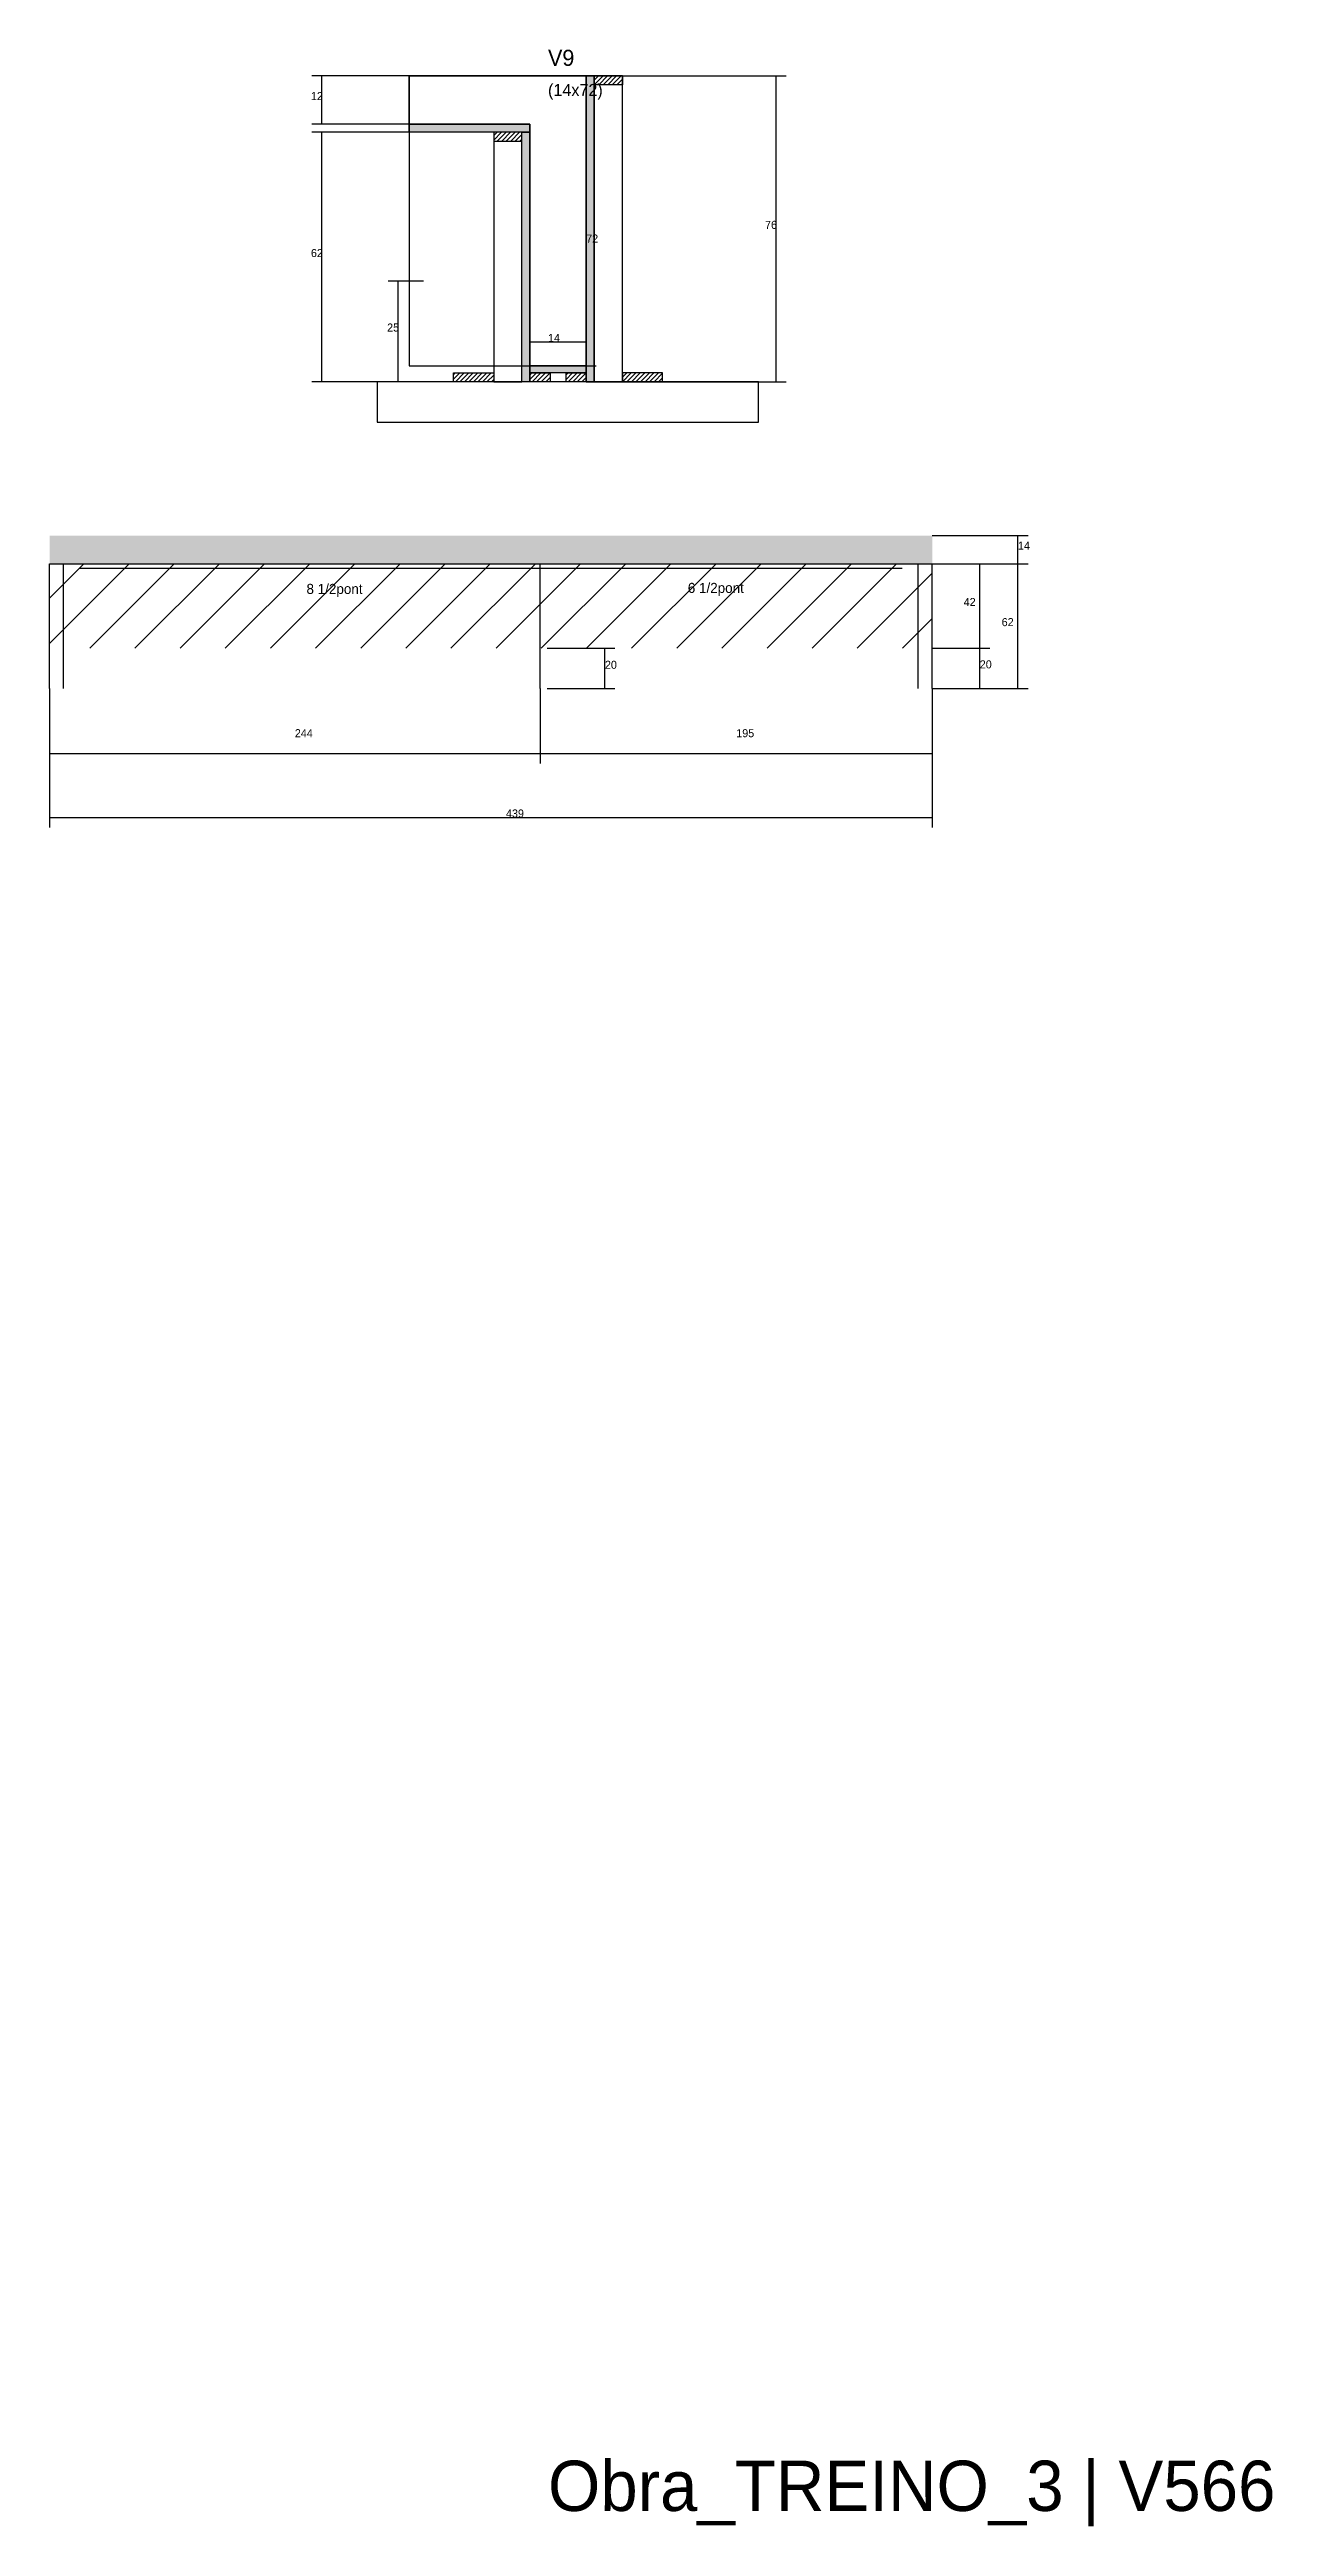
# Model space of a CAD drawing. Header units: metres. Extents: x -2848 to 22762, y -45195 to 1016.
# Drawn here: x 9352 to 9960, y -38618 to -37387 of the extents above; entities that cross this region are included whole.
import ezdxf

# ---------------------------------------------------------------- set-up
doc = ezdxf.new("R2010")
doc.units = ezdxf.units.M
for name, color, linetype in [('CONCRETO', 251, 'Continuous'), ('COTA', 4, 'Continuous'), ('Cota Seção (2x)', 4, 'Continuous'), ('Hachura', 253, 'Continuous'), ('LABEL_ID', 3, 'Continuous'), ('Madeira', 126, 'Continuous'), ('NOMENCLATURA', 7, 'Continuous'), ('Painéis', 200, 'Continuous'), ('SARR_2.2x7', 40, 'Continuous'), ('Texto Seção', 7, 'Continuous')]:
    doc.layers.add(name, color=color, linetype=linetype)

msp = doc.modelspace()

# ---------------------------------------------------------------- texts
at = {"layer": 'COTA'}
for s, p in [('12', (9482.1, -37412)), ('76', (9707.9, -37476)), ('62', (9482.1, -37490)), ('25', (9520, -37527)), ('14', (9833.7, -37635.4)), ('42', (9806.7, -37663.4)), ('62', (9825.6, -37673.4)), ('20', (9628.3, -37694.6)), ('20', (9814.7, -37694.4)), ('244', (9474.1, -37728.6)), ('195', (9693.6, -37728.6)), ('439', (9579.1, -37768.5))]:
    msp.add_text(s, height=4, dxfattribs=at).set_placement(p)
at = {"layer": 'Cota Seção (2x)'}
for s, p in [('72', (9619, -37482.8)), ('14', (9600, -37532.2))]:
    msp.add_text(s, height=4, dxfattribs=at).set_placement(p)
at = {"layer": 'LABEL_ID'}
msp.add_text('Obra_TREINO_3 | V566', height=25, dxfattribs=at).set_placement((9600, -38610))
at = {"layer": 'NOMENCLATURA'}
for s, p in [('8 1/2pont', (9479.9, -37657.4)), ('6 1/2pont', (9669.5, -37656.9))]:
    msp.add_text(s, height=5, dxfattribs=at).set_placement(p)
at = {"layer": 'Texto Seção'}
for s, height, p in [('V9', 8, (9600, -37395)), ('(14x72)', 6, (9600, -37410))]:
    msp.add_text(s, height=height, dxfattribs=at).set_placement(p)

# ---------------------------------------------------------------- hatches: boundary and pattern name
at = {"layer": 'COTA'}
h = msp.add_hatch(dxfattribs=at)
h.set_pattern_fill('AR-CONC', scale=0.03)
h.paths.add_polyline_path([(9791.1, -37642.4), (9791.1, -37628.4), (9352.1, -37628.4), (9352.1, -37642.4)])
at = {"layer": 'Hachura'}
h = msp.add_hatch(color=8, dxfattribs=at)
h.dxf.hatch_style = 1
h.paths.add_polyline_path([(9623, -37400), (9619, -37400), (9619, -37400), (9619, -37552), (9619, -37552), (9623, -37552), (9623, -37552), (9623, -37400)])
h = msp.add_hatch(dxfattribs=at)
h.set_pattern_fill('ANSI31', scale=0.5)
h.paths.add_polyline_path([(9637, -37400), (9637, -37404.4), (9637, -37404.4), (9623, -37404.4), (9623, -37404.4), (9623, -37400), (9623, -37400), (9637, -37400)])
h = msp.add_hatch(color=8, dxfattribs=at)
h.dxf.hatch_style = 1
h.paths.add_polyline_path([(9531, -37428), (9531, -37424), (9531, -37424), (9591, -37424), (9591, -37424), (9591, -37428), (9591, -37428), (9531, -37428)])
h = msp.add_hatch(dxfattribs=at)
h.set_pattern_fill('ANSI31', scale=0.5)
h.paths.add_polyline_path([(9573, -37428), (9573, -37432.4), (9573, -37432.4), (9587, -37432.4), (9587, -37432.4), (9587, -37428), (9587, -37428), (9573, -37428)])
h = msp.add_hatch(color=8, dxfattribs=at)
h.dxf.hatch_style = 1
h.paths.add_polyline_path([(9587, -37428), (9591, -37428), (9591, -37428), (9591, -37552), (9591, -37552), (9587, -37552), (9587, -37552), (9587, -37428)])
h = msp.add_hatch(dxfattribs=at)
h.set_pattern_fill('ANSI31', scale=0.5)
h.paths.add_polyline_path([(9553, -37552), (9553, -37547.6), (9553, -37547.6), (9573, -37547.6), (9573, -37547.6), (9573, -37552), (9573, -37552), (9553, -37552)])
h = msp.add_hatch(color=8, dxfattribs=at)
h.dxf.hatch_style = 1
h.paths.add_polyline_path([(9591, -37547.6), (9591, -37544), (9591, -37544), (9619, -37544), (9619, -37544), (9619, -37547.6), (9619, -37547.6), (9591, -37547.6)])
h = msp.add_hatch(dxfattribs=at)
h.set_pattern_fill('ANSI31', scale=0.5)
h.paths.add_polyline_path([(9591, -37552), (9591, -37547.6), (9591, -37547.6), (9601, -37547.6), (9601, -37547.6), (9601, -37552), (9601, -37552), (9591, -37552)])
h = msp.add_hatch(dxfattribs=at)
h.set_pattern_fill('ANSI31', scale=0.5)
h.paths.add_polyline_path([(9609, -37552), (9609, -37547.6), (9609, -37547.6), (9619, -37547.6), (9619, -37547.6), (9619, -37552), (9619, -37552), (9609, -37552)])
h = msp.add_hatch(dxfattribs=at)
h.set_pattern_fill('ANSI31', scale=0.5)
h.paths.add_polyline_path([(9657, -37552), (9657, -37547.6), (9657, -37547.6), (9637, -37547.6), (9637, -37547.6), (9637, -37552), (9637, -37552), (9657, -37552)])
h = msp.add_hatch(dxfattribs=at)
h.set_pattern_fill('ANSI31', scale=5)
h.paths.add_polyline_path([(9596.1, -37684.4), (9596.1, -37642.4), (9352.1, -37642.4), (9352.1, -37684.4)])
h = msp.add_hatch(dxfattribs=at)
h.set_pattern_fill('ANSI31', scale=5)
h.paths.add_polyline_path([(9791.1, -37684.4), (9791.1, -37642.4), (9596.1, -37642.4), (9596.1, -37684.4)])

# ---------------------------------------------------------------- linework, layer by layer
at = {"layer": 'CONCRETO'}
for points in [[(9619, -37424), (9619, -37406), (9619, -37544), (9591, -37544), (9591, -37424), (9531, -37424), (9531, -37400), (9619, -37400), (9619, -37403), (9619, -37427)], [(9531, -37544), (9619, -37544), (9619, -37400), (9531, -37400)]]:
    msp.add_lwpolyline(points, close=True, dxfattribs=at)
at = {"layer": 'COTA'}
for p, q in [((9531, -37400), (9482.6, -37400)), ((9487.6, -37424), (9487.6, -37400)), ((9637, -37400), (9718.4, -37400)), ((9713.4, -37552), (9713.4, -37400)), ((9531, -37424), (9482.6, -37424)), ((9531, -37428), (9482.6, -37428)), ((9487.6, -37552), (9487.6, -37428)), ((9538, -37502), (9520.5, -37502)), ((9525.5, -37552), (9525.5, -37502)), ((9553, -37552), (9482.6, -37552)), ((9538, -37552), (9520.5, -37552)), ((9657, -37552), (9718.4, -37552)), ((9791.1, -37628.4), (9838.7, -37628.4)), ((9833.7, -37642.4), (9833.7, -37628.4)), ((9791.1, -37642.4), (9819.7, -37642.4)), ((9791.1, -37642.4), (9838.7, -37642.4)), ((9791.1, -37642.4), (9838.7, -37642.4)), ((9814.7, -37684.4), (9814.7, -37642.4)), ((9833.7, -37704.4), (9833.7, -37642.4)), ((9599.6, -37684.4), (9633.3, -37684.4)), ((9628.3, -37704.4), (9628.3, -37684.4)), ((9791.1, -37684.4), (9819.7, -37684.4)), ((9791.1, -37684.4), (9819.7, -37684.4)), ((9814.7, -37704.4), (9814.7, -37684.4)), ((9352.1, -37704.4), (9352.1, -37773.5)), ((9352.1, -37704.4), (9352.1, -37741.7)), ((9596.1, -37704.4), (9596.1, -37741.7)), ((9596.1, -37704.4), (9596.1, -37741.7)), ((9599.6, -37704.4), (9633.3, -37704.4)), ((9791.1, -37704.4), (9791.1, -37773.5)), ((9791.1, -37704.4), (9791.1, -37741.7)), ((9791.1, -37704.4), (9819.7, -37704.4)), ((9791.1, -37704.4), (9838.7, -37704.4)), ((9352.1, -37736.7), (9596.1, -37736.7)), ((9596.1, -37736.7), (9791.1, -37736.7)), ((9352.1, -37768.5), (9791.1, -37768.5))]:
    msp.add_line(p, q, dxfattribs=at)
at = {"layer": 'Cota Seção (2x)'}
for p, q in [((9591, -37400), (9624, -37400)), ((9619, -37544), (9619, -37400)), ((9591, -37544), (9591, -37527.2)), ((9619, -37544), (9619, -37527.2)), ((9591, -37532.2), (9619, -37532.2)), ((9591, -37544), (9624, -37544))]:
    msp.add_line(p, q, dxfattribs=at)
at = {"layer": 'Madeira'}
for points in [[(9637, -37400), (9637, -37404.4), (9623, -37404.4), (9623, -37400)], [(9637, -37400), (9623, -37400), (9623, -37552), (9637, -37552)], [(9573, -37428), (9573, -37432.4), (9587, -37432.4), (9587, -37428)], [(9573, -37552), (9587, -37552), (9587, -37428), (9573, -37428)], [(9515.1, -37572), (9704.7, -37572), (9704.7, -37552), (9515.1, -37552)], [(9553, -37552), (9553, -37547.6), (9573, -37547.6), (9573, -37552)], [(9591, -37552), (9591, -37547.6), (9601, -37547.6), (9601, -37552)], [(9609, -37552), (9609, -37547.6), (9619, -37547.6), (9619, -37552)], [(9657, -37552), (9657, -37547.6), (9637, -37547.6), (9637, -37552)]]:
    msp.add_lwpolyline(points, close=True, dxfattribs=at)
at = {"layer": 'Painéis'}
for p, q in [((9619, -37552), (9619, -37400)), ((9531, -37424), (9591, -37424)), ((9531, -37428), (9531, -37424)), ((9591, -37428), (9591, -37424)), ((9591, -37552), (9591, -37428)), ((9591, -37544), (9619, -37544)), ((9591, -37547.6), (9591, -37544)), ((9619, -37547.6), (9619, -37544)), ((9352.1, -37642.4), (9791.1, -37642.4)), ((9352.1, -37704.4), (9352.1, -37642.4)), ((9596.1, -37704.4), (9596.1, -37642.4)), ((9791.1, -37704.4), (9791.1, -37642.4))]:
    msp.add_line(p, q, dxfattribs=at)
for points in [[(9623, -37400), (9619, -37400), (9619, -37552), (9623, -37552)], [(9531, -37428), (9531, -37424), (9591, -37424), (9591, -37428)], [(9587, -37428), (9591, -37428), (9591, -37552), (9587, -37552)], [(9591, -37547.6), (9591, -37544), (9619, -37544), (9619, -37547.6)]]:
    msp.add_lwpolyline(points, close=True, dxfattribs=at)
at = {"layer": 'SARR_2.2x7'}
for p, q in [((9359.1, -37684.4), (9359.1, -37642.4)), ((9367.1, -37644.6), (9596.1, -37644.6)), ((9596.1, -37644.6), (9776.1, -37644.6)), ((9784.1, -37684.4), (9784.1, -37642.4)), ((9359.1, -37704.4), (9359.1, -37684.4)), ((9784.1, -37704.4), (9784.1, -37684.4))]:
    msp.add_line(p, q, dxfattribs=at)

msp.set_redraw_order([(e.dxf.handle, doc.entitydb.next_handle()) for e in msp.query("TEXT MTEXT ATTDEF DIMENSION ARC_DIMENSION")])  # texts and dimensions are drawn at this point

doc.saveas('drawing.dxf')
